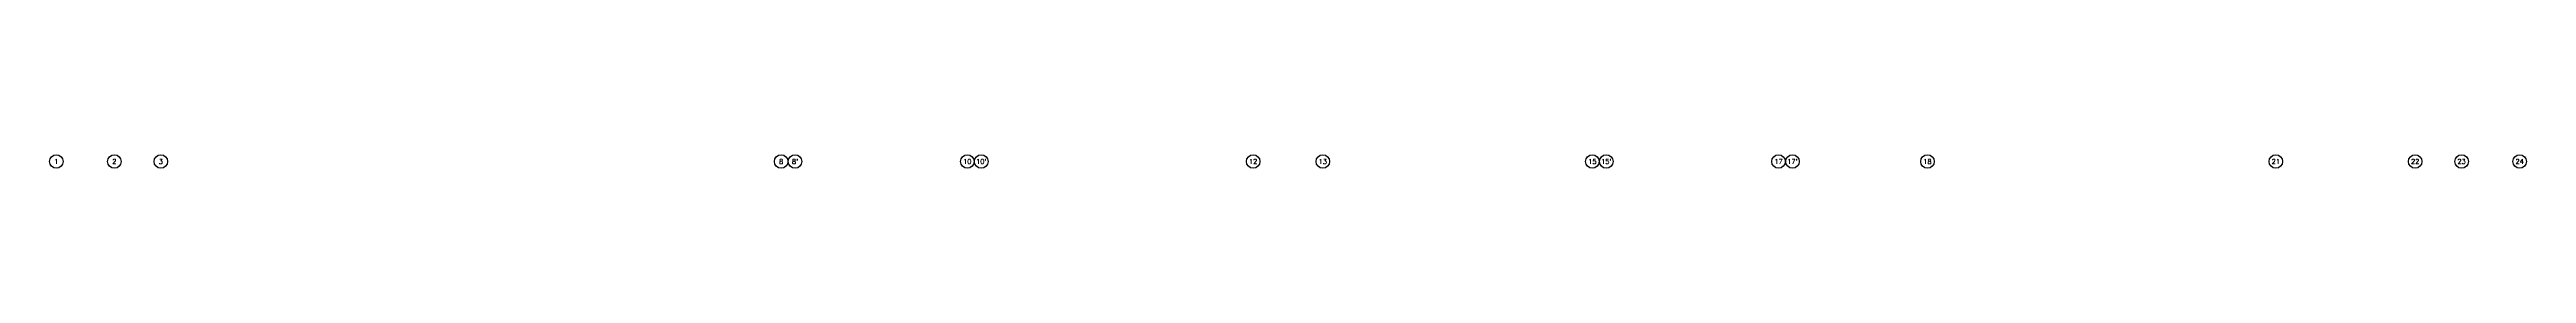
# Model space of a CAD drawing. Extents: x 88808 to 89103, y 39918 to 40001.
# Drawn here: x 88970.4 to 89098.4, y 40000.4 to 40001.1 of the extents above; entities that cross this region are included whole.
import ezdxf
from ezdxf.enums import TextEntityAlignment as Align

# ---------------------------------------------------------------- set-up
doc = ezdxf.new("R2010")
doc.units = 0
doc.header["$MEASUREMENT"] = 0
doc.linetypes.add('CENTERX2', pattern=[4, 2.5, -0.5, 0.5, -0.5])
for name, color, linetype in [('AX', 6, 'CONTINUOUS'), ('AX-CR', 2, 'CONTINUOUS'), ('AX-TXT', 2, 'CONTINUOUS'), ('AXES', 11, 'CENTERX2')]:
    doc.layers.add(name, color=color, linetype=linetype)
doc.styles.add('ROMANS', font='ROMANS.shx')

# ---------------------------------------------------------------- blocks, each defined once
blk = doc.blocks.new('AXU')
at = {"layer": 'AX-CR'}
blk.add_circle((0, 350), 350, dxfattribs=at)
at = {"layer": 'AX-TXT', "style": 'ROMANS'}
blk.add_attdef('AX', text='', height=250, dxfattribs=at).set_placement((0, 350), align=Align.MIDDLE)

msp = doc.modelspace()

# ---------------------------------------------------------------- block references
at = {"layer": 'AX', "xscale": 0.001000000003841706, "yscale": 0.000999999996565748, "zscale": 0.001}
for p, values in [((88970.7713, 40000.4279), {'AX': '1'}), ((88973.7713, 40000.4279), {'AX': '2'}), ((88976.1713, 40000.4279), {'AX': '3'}), ((89008.2213, 40000.4279), {'AX': '8'}), ((89008.9413, 40000.4279), {'AX': "8'"}), ((89017.8413, 40000.4279), {'AX': '10'}), ((89018.5613, 40000.4279), {'AX': "10'"}), ((89032.6113, 40000.4279), {'AX': '12'}), ((89032.6113, 40000.4279), {'AX': '12'}), ((89036.2113, 40000.4279), {'AX': '13'}), ((89036.2113, 40000.4279), {'AX': '13'})]:
    msp.add_blockref('AXU', p, dxfattribs=at).add_auto_attribs(values)
at = {"layer": 'AXES', "xscale": 0.001000000003841706, "yscale": 0.000999999996565748, "zscale": 0.001}
for p, values in [((89032.6113, 40000.4279), {'AX': '12'}), ((89032.6113, 40000.4279), {'AX': '12'}), ((89036.2113, 40000.4279), {'AX': '13'}), ((89036.2113, 40000.4279), {'AX': '13'}), ((89050.1371, 40000.4279), {'AX': '15'}), ((89050.8571, 40000.4279), {'AX': "15'"}), ((89059.7571, 40000.4279), {'AX': '17'}), ((89060.4771, 40000.4279), {'AX': "17'"}), ((89067.4513, 40000.4279), {'AX': '18'}), ((89085.4513, 40000.4279), {'AX': '21'}), ((89092.6513, 40000.4279), {'AX': '22'}), ((89095.0513, 40000.4279), {'AX': '23'}), ((89098.0513, 40000.4279), {'AX': '24'})]:
    msp.add_blockref('AXU', p, dxfattribs=at).add_auto_attribs(values)

doc.saveas('drawing.dxf')
